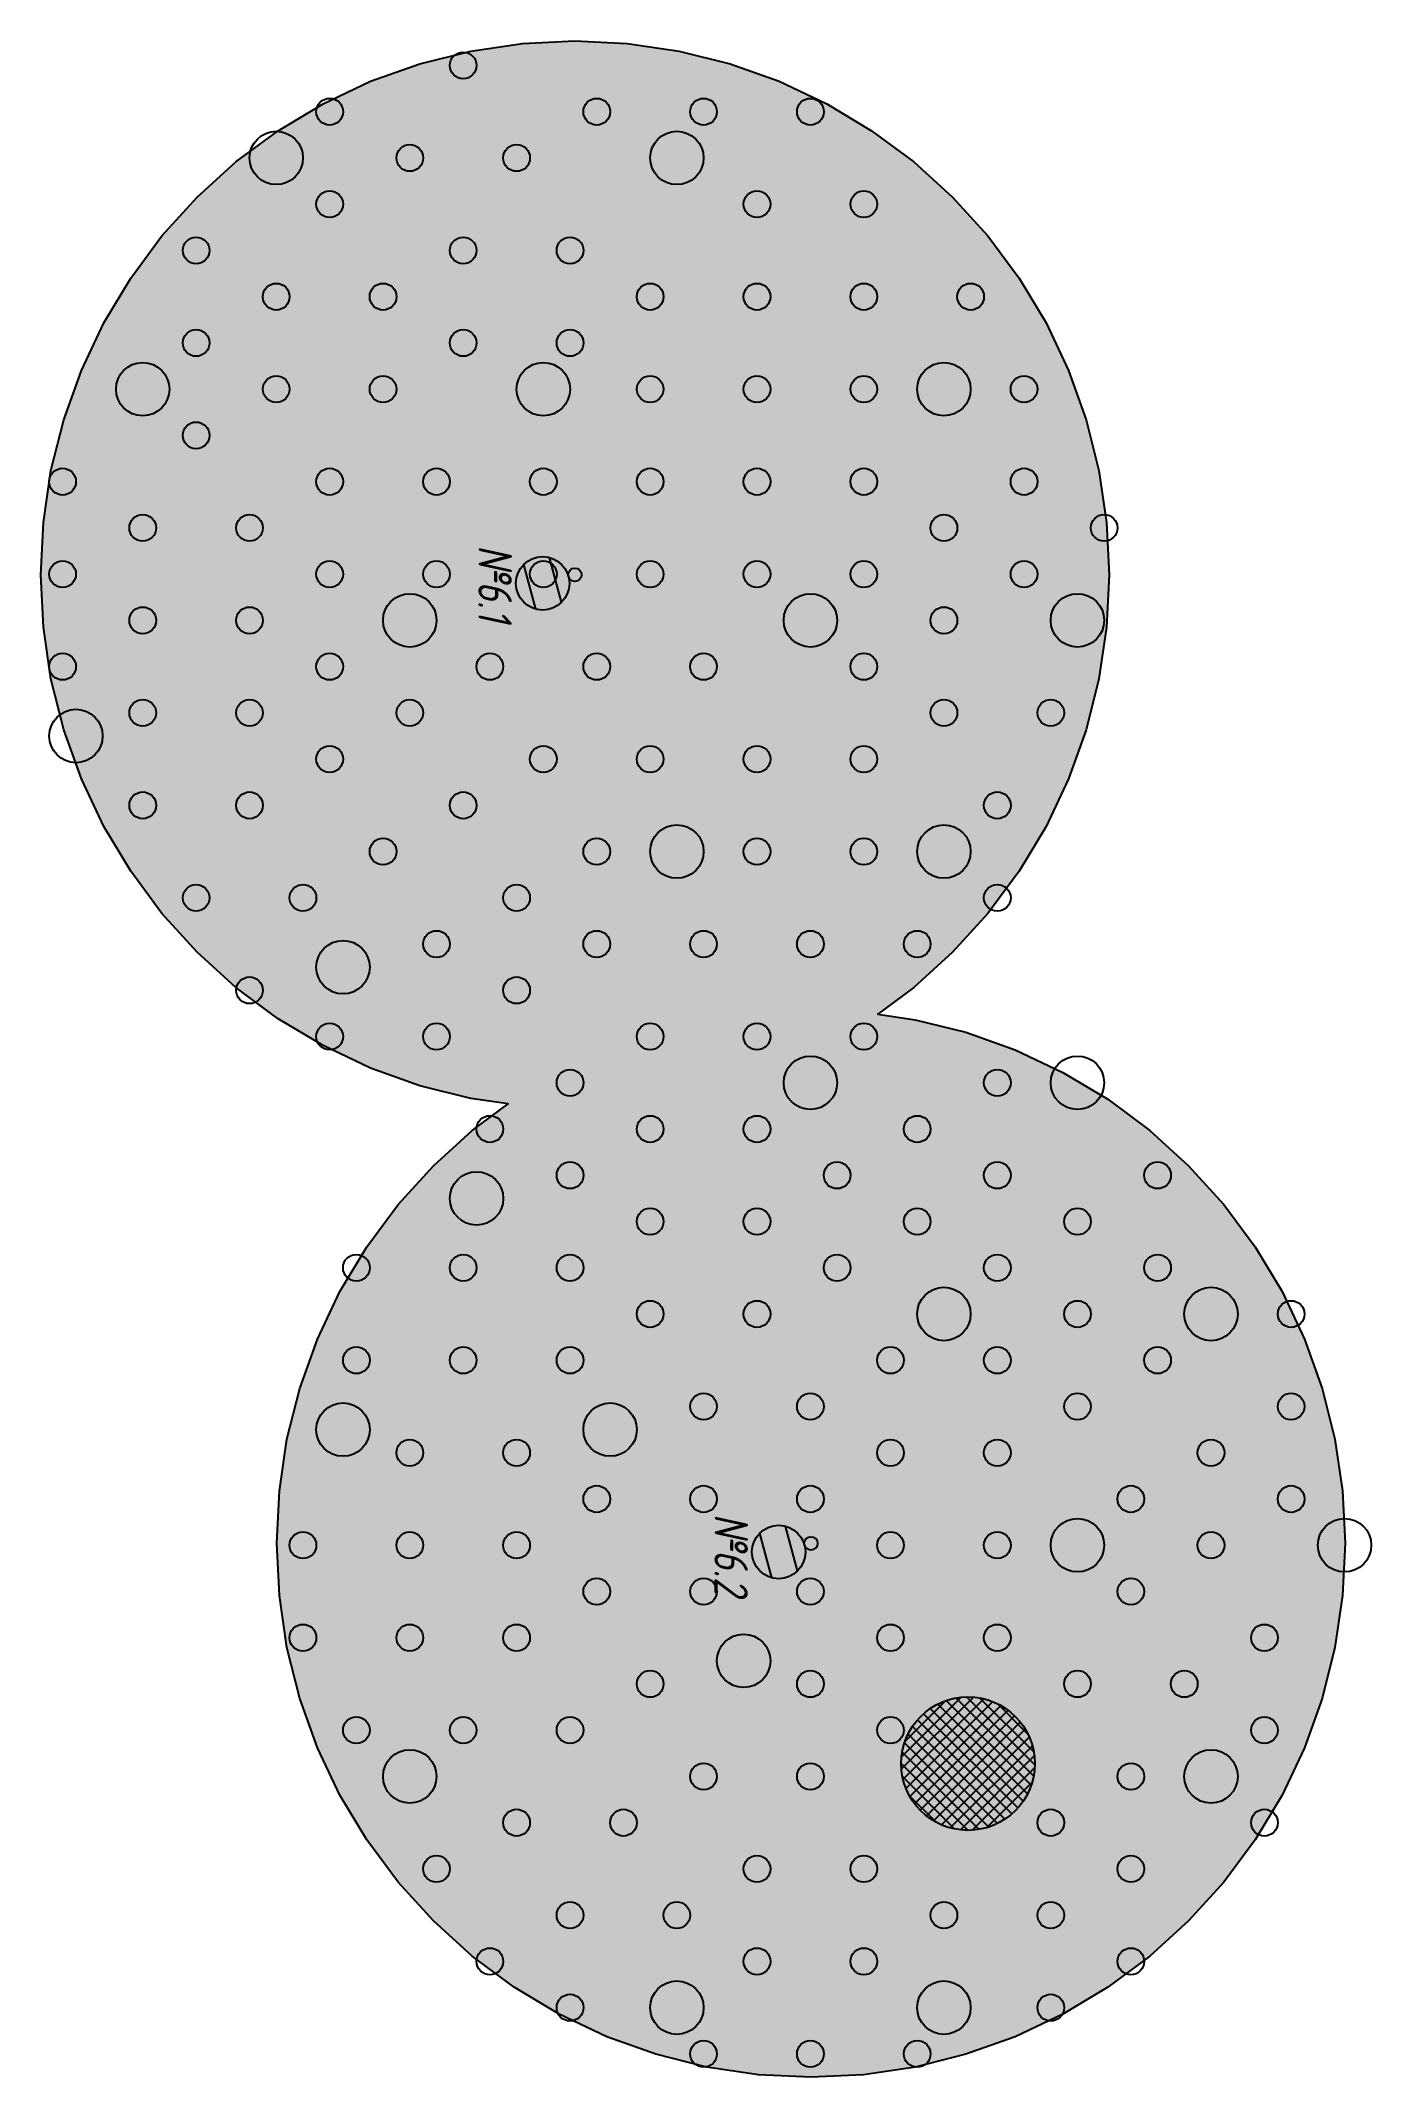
# Model space of a CAD drawing. Extents: x 17765 to 20362, y 13375 to 15893.
# Drawn here: x 17853.2 to 17903, y 13966.1 to 14042.4 of the extents above; entities that cross this region are included whole.
import ezdxf

# ---------------------------------------------------------------- set-up
doc = ezdxf.new("R2010")
doc.units = 0
for name, color, linetype in [('PLANTING_FLOWERBEDS', 6, 'Continuous'), ('PLANTING_LAWN', 82, 'Continuous'), ('PLANTING_SHRUBS', 94, 'Continuous'), ('PLANTING_TREES', 3, 'Continuous'), ('ЭН_ВЫНОСКИ_НОМЕРА_ОПОРЫ', 1, 'CONTINUOUS'), ('ЭН_СУЩ_ОПОРА_К1_LED', 7, 'CONTINUOUS')]:
    doc.layers.add(name, color=color, linetype=linetype)
doc.styles.get("Standard").update_dxf_attribs({"font": 'isocpeui.ttf', "width": 0.8})

msp = doc.modelspace()

# ---------------------------------------------------------------- texts
at = {"layer": 'ЭН_ВЫНОСКИ_НОМЕРА_ОПОРЫ', "color": 1, "char_height": 1.25, "attachment_point": 1, "rotation": 269.88316}
for s, insert in [('{\\C256;\\c0;№6.1}', (17870.841, 14023.506)), ('{\\C256;\\c0;№6.2}', (17879.68, 13987.225))]:
    msp.add_mtext_dynamic_manual_height_columns(s, width=2.90548, gutter_width=12.5, heights=[-1.25], dxfattribs=dict(at, insert=insert))

# ---------------------------------------------------------------- blocks, each defined once
blk = doc.blocks.new('*U583')
at = {"layer": 'ЭН_СУЩ_ОПОРА_К1_LED', "color": 18}
for points in [[(-1.467, -1.289), (-1.914, 0.384)], [(-0.501, -1.03), (-0.948, 0.643)]]:
    blk.add_lwpolyline(points, dxfattribs=at)
for centre, radius in [((-1.208, -0.323), 1), ((0, 0), 0.25)]:
    blk.add_circle(centre, radius, dxfattribs=at)

# ---------------------------------------------------------------- hatches: boundary and pattern name
at = {"layer": 'PLANTING_FLOWERBEDS'}
h = msp.add_hatch(dxfattribs=at)
h.set_pattern_fill('ANSI37', color=6, scale=0.1)
edge = h.paths.add_edge_path()
edge.add_arc((17887.918, 13977.869), 2.5, 0, 360)
at = {"layer": 'PLANTING_LAWN'}
h = msp.add_hatch(dxfattribs=at)
h.set_pattern_fill('GRASS', color=82, scale=0.05)
h.paths.add_polyline_path([(17896.18, 13971.98), (17894.73, 13970.66), (17893.15, 13969.49), (17891.47, 13968.48), (17889.69, 13967.64), (17887.84, 13966.98), (17885.94, 13966.5), (17884, 13966.21), (17882.04, 13966.12), (17880.08, 13966.21), (17878.14, 13966.5), (17876.23, 13966.98), (17874.39, 13967.64), (17872.61, 13968.48), (17870.93, 13969.49), (17869.35, 13970.66), (17867.9, 13971.98), (17866.58, 13973.43), (17865.41, 13975.01), (17864.4, 13976.69), (17863.56, 13978.46), (17862.9, 13980.31), (17862.42, 13982.22), (17862.14, 13984.16), (17862.04, 13986.12), (17862.14, 13988.08), (17862.42, 13990.02), (17862.9, 13991.92), (17863.56, 13993.77), (17864.4, 13995.55), (17865.41, 13997.23), (17866.58, 13998.81), (17867.9, 14000.26), (17869.35, 14001.58), (17870.7, 14002.58), (17869.3, 14002.78), (17867.39, 14003.26), (17865.55, 14003.92), (17863.77, 14004.76), (17862.09, 14005.77), (17860.51, 14006.94), (17859.06, 14008.26), (17857.74, 14009.71), (17856.57, 14011.29), (17855.56, 14012.97), (17854.72, 14014.75), (17854.06, 14016.59), (17853.58, 14018.5), (17853.3, 14020.44), (17853.2, 14022.4), (17853.3, 14024.36), (17853.58, 14026.3), (17854.06, 14028.2), (17854.72, 14030.05), (17855.56, 14031.83), (17856.57, 14033.51), (17857.74, 14035.09), (17859.06, 14036.54), (17860.51, 14037.86), (17862.09, 14039.03), (17863.77, 14040.04), (17865.55, 14040.88), (17867.39, 14041.54), (17869.3, 14042.01), (17871.24, 14042.3), (17873.2, 14042.4), (17875.16, 14042.3), (17877.1, 14042.01), (17879.01, 14041.54), (17880.85, 14040.88), (17882.63, 14040.04), (17884.31, 14039.03), (17885.89, 14037.86), (17887.34, 14036.54), (17888.66, 14035.09), (17889.83, 14033.51), (17890.84, 14031.83), (17891.68, 14030.05), (17892.34, 14028.2), (17892.82, 14026.3), (17893.1, 14024.36), (17893.2, 14022.4), (17893.1, 14020.44), (17892.82, 14018.5), (17892.34, 14016.59), (17891.68, 14014.75), (17890.84, 14012.97), (17889.83, 14011.29), (17888.66, 14009.71), (17887.34, 14008.26), (17885.89, 14006.94), (17884.54, 14005.94), (17885.94, 14005.73), (17887.84, 14005.26), (17889.69, 14004.6), (17891.47, 14003.76), (17893.15, 14002.75), (17894.73, 14001.58), (17896.18, 14000.26), (17897.5, 13998.81), (17898.67, 13997.23), (17899.68, 13995.55), (17900.52, 13993.77), (17901.18, 13991.92), (17901.65, 13990.02), (17901.94, 13988.08), (17902.04, 13986.12), (17901.94, 13984.16), (17901.65, 13982.22), (17901.18, 13980.31), (17900.52, 13978.46), (17899.68, 13976.69), (17898.67, 13975.01), (17897.5, 13973.43)])

# ---------------------------------------------------------------- linework, layer by layer
at = {"layer": 'PLANTING_FLOWERBEDS', "color": 6}
msp.add_circle((17887.918, 13977.869), 2.5, dxfattribs=at)
at = {"layer": 'PLANTING_LAWN', "color": 82}
msp.add_lwpolyline([(17896.18, 13971.98), (17894.73, 13970.66), (17893.15, 13969.49), (17891.47, 13968.48), (17889.69, 13967.64), (17887.84, 13966.98), (17885.94, 13966.5), (17884, 13966.21), (17882.04, 13966.12), (17880.08, 13966.21), (17878.14, 13966.5), (17876.23, 13966.98), (17874.39, 13967.64), (17872.61, 13968.48), (17870.93, 13969.49), (17869.35, 13970.66), (17867.9, 13971.98), (17866.58, 13973.43), (17865.41, 13975.01), (17864.4, 13976.69), (17863.56, 13978.46), (17862.9, 13980.31), (17862.42, 13982.22), (17862.14, 13984.16), (17862.04, 13986.12), (17862.14, 13988.08), (17862.42, 13990.02), (17862.9, 13991.92), (17863.56, 13993.77), (17864.4, 13995.55), (17865.41, 13997.23), (17866.58, 13998.81), (17867.9, 14000.26), (17869.35, 14001.58), (17870.7, 14002.58), (17869.3, 14002.78), (17867.39, 14003.26), (17865.55, 14003.92), (17863.77, 14004.76), (17862.09, 14005.77), (17860.51, 14006.94), (17859.06, 14008.26), (17857.74, 14009.71), (17856.57, 14011.29), (17855.56, 14012.97), (17854.72, 14014.75), (17854.06, 14016.59), (17853.58, 14018.5), (17853.3, 14020.44), (17853.2, 14022.4), (17853.3, 14024.36), (17853.58, 14026.3), (17854.06, 14028.2), (17854.72, 14030.05), (17855.56, 14031.83), (17856.57, 14033.51), (17857.74, 14035.09), (17859.06, 14036.54), (17860.51, 14037.86), (17862.09, 14039.03), (17863.77, 14040.04), (17865.55, 14040.88), (17867.39, 14041.54), (17869.3, 14042.01), (17871.24, 14042.3), (17873.2, 14042.4), (17875.16, 14042.3), (17877.1, 14042.01), (17879.01, 14041.54), (17880.85, 14040.88), (17882.63, 14040.04), (17884.31, 14039.03), (17885.89, 14037.86), (17887.34, 14036.54), (17888.66, 14035.09), (17889.83, 14033.51), (17890.84, 14031.83), (17891.68, 14030.05), (17892.34, 14028.2), (17892.82, 14026.3), (17893.1, 14024.36), (17893.2, 14022.4), (17893.1, 14020.44), (17892.82, 14018.5), (17892.34, 14016.59), (17891.68, 14014.75), (17890.84, 14012.97), (17889.83, 14011.29), (17888.66, 14009.71), (17887.34, 14008.26), (17885.89, 14006.94), (17884.54, 14005.94), (17885.94, 14005.73), (17887.84, 14005.26), (17889.69, 14004.6), (17891.47, 14003.76), (17893.15, 14002.75), (17894.73, 14001.58), (17896.18, 14000.26), (17897.5, 13998.81), (17898.67, 13997.23), (17899.68, 13995.55), (17900.52, 13993.77), (17901.18, 13991.92), (17901.65, 13990.02), (17901.94, 13988.08), (17902.04, 13986.12), (17901.94, 13984.16), (17901.65, 13982.22), (17901.18, 13980.31), (17900.52, 13978.46), (17899.68, 13976.69), (17898.67, 13975.01), (17897.5, 13973.43)], close=True, dxfattribs=at)
at = {"layer": 'PLANTING_SHRUBS'}
for centre in [(17869.018, 14041.474), (17864.018, 14039.742), (17874.018, 14039.742), (17878.018, 14039.742), (17882.018, 14039.742), (17867.018, 14038.01), (17871.018, 14038.01), (17864.018, 14036.278), (17880.018, 14036.278), (17884.018, 14036.278), (17859.018, 14034.545), (17869.018, 14034.545), (17873.018, 14034.545), (17862.018, 14032.813), (17866.018, 14032.813), (17876.018, 14032.813), (17880.018, 14032.813), (17884.018, 14032.813), (17888.018, 14032.813), (17859.018, 14031.081), (17869.018, 14031.081), (17873.018, 14031.081), (17862.018, 14029.349), (17866.018, 14029.349), (17876.018, 14029.349), (17880.018, 14029.349), (17884.018, 14029.349), (17890.018, 14029.349), (17859.018, 14027.617), (17854.018, 14025.885), (17864.018, 14025.885), (17868.018, 14025.885), (17872.018, 14025.885), (17876.018, 14025.885), (17880.018, 14025.885), (17884.018, 14025.885), (17890.018, 14025.885), (17857.018, 14024.153), (17861.018, 14024.153), (17887.018, 14024.153), (17893.018, 14024.153), (17854.018, 14022.421), (17864.018, 14022.421), (17868.018, 14022.421), (17872.018, 14022.421), (17876.018, 14022.421), (17880.018, 14022.421), (17884.018, 14022.421), (17890.018, 14022.421), (17857.018, 14020.689), (17861.018, 14020.689), (17887.018, 14020.689), (17854.018, 14018.957), (17864.018, 14018.957), (17870.018, 14018.957), (17874.018, 14018.957), (17878.018, 14018.957), (17884.018, 14018.957), (17857.018, 14017.225), (17861.018, 14017.225), (17867.018, 14017.225), (17887.018, 14017.225), (17891.018, 14017.225), (17864.018, 14015.493), (17872.018, 14015.493), (17876.018, 14015.493), (17880.018, 14015.493), (17884.018, 14015.493), (17857.018, 14013.761), (17861.018, 14013.761), (17869.018, 14013.761), (17889.018, 14013.761), (17866.018, 14012.029), (17874.018, 14012.029), (17880.018, 14012.029), (17884.018, 14012.029), (17859.018, 14010.297), (17863.018, 14010.297), (17871.018, 14010.297), (17889.018, 14010.297), (17868.018, 14008.565), (17874.018, 14008.565), (17878.018, 14008.565), (17882.018, 14008.565), (17886.018, 14008.565), (17861.018, 14006.833), (17871.018, 14006.833), (17864.018, 14005.101), (17868.018, 14005.101), (17876.018, 14005.101), (17880.018, 14005.101), (17884.018, 14005.101), (17873.018, 14003.369), (17889.018, 14003.369), (17870.018, 14001.637), (17876.018, 14001.637), (17880.018, 14001.637), (17886.018, 14001.637), (17873.018, 13999.904), (17883.018, 13999.904), (17889.018, 13999.904), (17895.018, 13999.904), (17876.018, 13998.172), (17880.018, 13998.172), (17886.018, 13998.172), (17892.018, 13998.172), (17865.018, 13996.44), (17869.018, 13996.44), (17873.018, 13996.44), (17883.018, 13996.44), (17889.018, 13996.44), (17895.018, 13996.44), (17876.018, 13994.708), (17880.018, 13994.708), (17892.018, 13994.708), (17900.018, 13994.708), (17865.018, 13992.976), (17869.018, 13992.976), (17873.018, 13992.976), (17885.018, 13992.976), (17889.018, 13992.976), (17895.018, 13992.976), (17878.018, 13991.244), (17882.018, 13991.244), (17892.018, 13991.244), (17900.018, 13991.244), (17867.018, 13989.512), (17871.018, 13989.512), (17885.018, 13989.512), (17889.018, 13989.512), (17897.018, 13989.512), (17874.018, 13987.78), (17878.018, 13987.78), (17882.018, 13987.78), (17894.018, 13987.78), (17900.018, 13987.78), (17863.018, 13986.048), (17867.018, 13986.048), (17871.018, 13986.048), (17885.018, 13986.048), (17889.018, 13986.048), (17897.018, 13986.048), (17874.018, 13984.316), (17878.018, 13984.316), (17882.018, 13984.316), (17894.018, 13984.316), (17863.018, 13982.584), (17867.018, 13982.584), (17871.018, 13982.584), (17885.018, 13982.584), (17889.018, 13982.584), (17899.018, 13982.584), (17876.018, 13980.852), (17882.018, 13980.852), (17892.018, 13980.852), (17896.018, 13980.852), (17865.018, 13979.12), (17869.018, 13979.12), (17873.018, 13979.12), (17885.018, 13979.12), (17899.018, 13979.12), (17878.018, 13977.388), (17882.018, 13977.388), (17894.018, 13977.388), (17871.018, 13975.656), (17875.018, 13975.656), (17891.018, 13975.656), (17899.018, 13975.656), (17868.018, 13973.924), (17880.018, 13973.924), (17884.018, 13973.924), (17894.018, 13973.924), (17873.018, 13972.192), (17877.018, 13972.192), (17887.018, 13972.192), (17891.018, 13972.192), (17870.018, 13970.46), (17880.018, 13970.46), (17884.018, 13970.46), (17894.018, 13970.46), (17873.018, 13968.728), (17891.018, 13968.728), (17878.018, 13966.995), (17882.018, 13966.995), (17886.018, 13966.995)]:
    msp.add_circle(centre, 0.5, dxfattribs=at)
at = {"layer": 'PLANTING_TREES'}
for centre in [(17862.018, 14038.01), (17877.018, 14038.01), (17857.018, 14029.349), (17872.018, 14029.349), (17887.018, 14029.349), (17867.018, 14020.689), (17882.018, 14020.689), (17892.018, 14020.689), (17854.518, 14016.359), (17877.018, 14012.029), (17887.018, 14012.029), (17864.518, 14007.699), (17882.018, 14003.369), (17892.018, 14003.369), (17869.518, 13999.038), (17887.018, 13994.708), (17897.018, 13994.708), (17864.518, 13990.378), (17874.518, 13990.378), (17892.018, 13986.048), (17902.018, 13986.048), (17879.518, 13981.718), (17867.018, 13977.388), (17897.018, 13977.388), (17877.018, 13968.728), (17887.018, 13968.728)]:
    msp.add_circle(centre, 1, dxfattribs=at)

# ---------------------------------------------------------------- block references
at = {"layer": 'ЭН_СУЩ_ОПОРА_К1_LED'}
for p in [(17873.2, 14022.399), (17882.039, 13986.118)]:
    msp.add_blockref('*U583', p, dxfattribs=at)

msp.set_redraw_order([(e.dxf.handle, doc.entitydb.next_handle()) for e in msp.query("TEXT MTEXT ATTDEF DIMENSION ARC_DIMENSION")])  # texts and dimensions are drawn at this point

doc.saveas('drawing.dxf')
